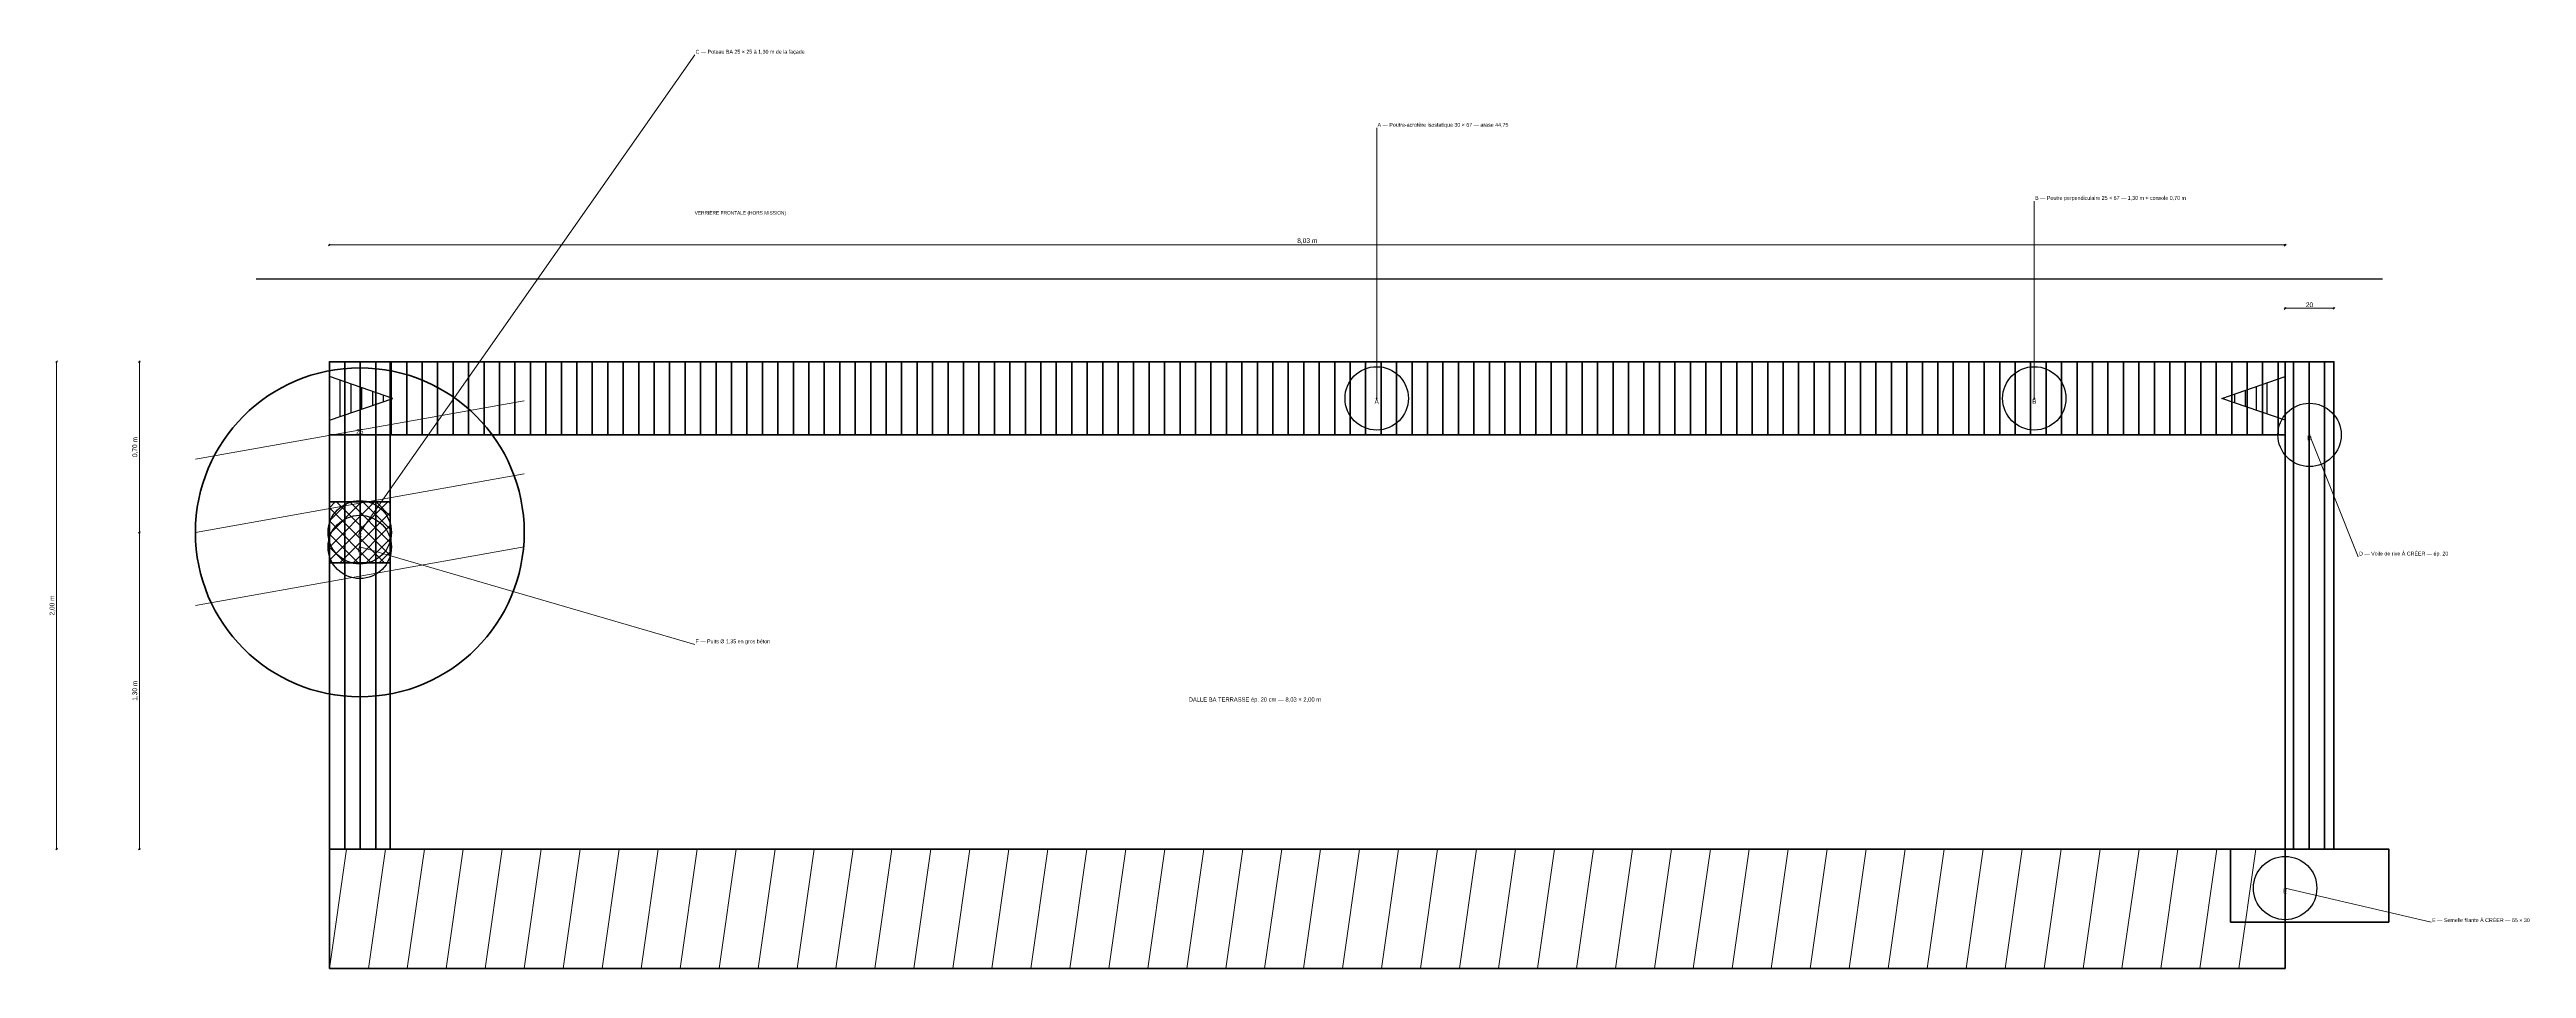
# Model space of a CAD drawing. Header units: centimetres. Extents: x -115 to 902, y -49 to 328.
import ezdxf

# ---------------------------------------------------------------- set-up
doc = ezdxf.new("R2010")
doc.units = ezdxf.units.CM
for name, color, linetype, lineweight in [('STR_COFFRAGE_BA', 6, 'CONTINUOUS', 50), ('STR_COTATIONS_TEXTES', 7, 'CONTINUOUS', 25), ('STR_EXISTANT', 7, 'CONTINUOUS', 18)]:
    doc.layers.add(name, color=color, linetype=linetype, lineweight=lineweight)

msp = doc.modelspace()

# ---------------------------------------------------------------- hatches: boundary and pattern name
at = {"layer": 'STR_COFFRAGE_BA'}
h = msp.add_hatch(dxfattribs=at)
h.set_pattern_fill('ANSI31', scale=2, angle=45)
h.paths.add_polyline_path([(0, 170), (803, 170), (803, 200), (0, 200)])
h = msp.add_hatch(dxfattribs=at)
h.set_pattern_fill('ANSI31', scale=2, angle=45)
h.paths.add_polyline_path([(0, 0), (25, 0), (25, 200), (0, 200)])
h = msp.add_hatch(dxfattribs=at)
h.set_pattern_fill('ANSI31', scale=2, angle=45)
h.paths.add_polyline_path([(803, 0), (823, 0), (823, 200), (803, 200)])
h = msp.add_hatch(dxfattribs=at)
h.set_pattern_fill('ANSI37', scale=1.2)
h.paths.add_polyline_path([(0, 117.5), (25, 117.5), (25, 142.5), (0, 142.5)])
at = {"layer": 'STR_COTATIONS_TEXTES'}
h = msp.add_hatch(dxfattribs=at)
h.set_pattern_fill('ANSI31', scale=1.4, angle=45)
h.paths.add_polyline_path([(0, 176), (26, 185), (0, 194)])
h = msp.add_hatch(dxfattribs=at)
h.set_pattern_fill('ANSI31', scale=1.4, angle=45)
h.paths.add_polyline_path([(803, 176), (777, 185), (803, 194)])

# ---------------------------------------------------------------- linework, layer by layer
at = {"layer": 'STR_COFFRAGE_BA', "lineweight": 13}
for p, q in [((-55, 160), (80, 184)), ((-55, 130), (80, 154)), ((-55, 100), (80, 124))]:
    msp.add_line(p, q, dxfattribs=at)
at = {"layer": 'STR_COFFRAGE_BA', "lineweight": 50}
msp.add_line((780.5, -30), (845.5, -30), dxfattribs=at)
for points in [[(0, 0), (803, 0), (803, 200), (0, 200), (0, 0)], [(0, 170), (803, 170), (803, 200), (0, 200), (0, 170)], [(0, 0), (25, 0), (25, 200), (0, 200), (0, 0)], [(803, 0), (823, 0), (823, 200), (803, 200), (803, 0)], [(0, 117.5), (25, 117.5), (25, 142.5), (0, 142.5), (0, 117.5)]]:
    msp.add_lwpolyline(points, dxfattribs=at)
at = {"layer": 'STR_COFFRAGE_BA', "lineweight": 35}
msp.add_lwpolyline([(780.5, -30), (845.5, -30), (845.5, 0), (780.5, 0), (780.5, -30)], dxfattribs=at)
at = {"layer": 'STR_COFFRAGE_BA', "lineweight": 50}
msp.add_circle((12.5, 130), 67.5, dxfattribs=at)
at = {"layer": 'STR_COTATIONS_TEXTES', "lineweight": 18}
for p, q in [((12.5, 130), (150, 326)), ((430, 185), (430, 296)), ((700, 185), (700, 266)), ((0, 248), (803, 248)), ((803, 222), (823, 222)), ((-112, 0), (-112, 200)), ((-78, 130), (-78, 200)), ((0, 170), (25, 170)), ((813, 170), (833, 120)), ((-78, 0), (-78, 130)), ((12.5, 124), (150, 84)), ((803, -16), (863, -30))]:
    msp.add_line(p, q, dxfattribs=at)
at = {"layer": 'STR_COTATIONS_TEXTES', "lineweight": 25}
for p, q in [((-0.35, 247.65), (0.35, 248.35)), ((0, 247.7), (0, 248.3)), ((802.65, 247.65), (803.35, 248.35)), ((803, 247.7), (803, 248.3)), ((-30, 234), (843, 234)), ((802.65, 221.65), (803.35, 222.35)), ((803, 221.7), (803, 222.3)), ((822.65, 221.65), (823.35, 222.35)), ((823, 221.7), (823, 222.3)), ((-112.35, 199.65), (-111.65, 200.35)), ((-112.3, 200), (-111.7, 200)), ((-78.35, 199.65), (-77.65, 200.35)), ((-78.3, 200), (-77.7, 200)), ((-0.35, 169.65), (0.35, 170.35)), ((0, 169.7), (0, 170.3)), ((24.65, 169.65), (25.35, 170.35)), ((25, 169.7), (25, 170.3)), ((-78.35, 129.65), (-77.65, 130.35)), ((-78.35, 129.65), (-77.65, 130.35)), ((-78.3, 130), (-77.7, 130)), ((-78.3, 130), (-77.7, 130)), ((-112.35, -0.35), (-111.65, 0.35)), ((-112.3, 0), (-111.7, 0)), ((-78.35, -0.35), (-77.65, 0.35)), ((-78.3, 0), (-77.7, 0))]:
    msp.add_line(p, q, dxfattribs=at)
for points in [[(0, 176), (26, 185), (0, 194), (0, 176)], [(803, 176), (777, 185), (803, 194), (803, 176)]]:
    msp.add_lwpolyline(points, dxfattribs=at)
for centre in [(430, 185), (700, 185), (813, 170), (12.5, 130), (12.5, 124), (803, -16)]:
    msp.add_circle(centre, 13, dxfattribs=at)
at = {"layer": 'STR_COTATIONS_TEXTES', "lineweight": 18}
for centre in [(430, 185), (700, 185), (813, 170), (12.5, 130), (12.5, 124), (803, -16)]:
    msp.add_circle(centre, 0.18, dxfattribs=at)
at = {"layer": 'STR_EXISTANT', "lineweight": 13}
for p, q in [((0, -49), (7, 0)), ((16, -49), (23, 0)), ((32, -49), (39, 0)), ((48, -49), (55, 0)), ((64, -49), (71, 0)), ((80, -49), (87, 0)), ((96, -49), (103, 0)), ((112, -49), (119, 0)), ((128, -49), (135, 0)), ((144, -49), (151, 0)), ((160, -49), (167, 0)), ((176, -49), (183, 0)), ((192, -49), (199, 0)), ((208, -49), (215, 0)), ((224, -49), (231, 0)), ((240, -49), (247, 0)), ((256, -49), (263, 0)), ((272, -49), (279, 0)), ((288, -49), (295, 0)), ((304, -49), (311, 0)), ((320, -49), (327, 0)), ((336, -49), (343, 0)), ((352, -49), (359, 0)), ((368, -49), (375, 0)), ((384, -49), (391, 0)), ((400, -49), (407, 0)), ((416, -49), (423, 0)), ((432, -49), (439, 0)), ((448, -49), (455, 0)), ((464, -49), (471, 0)), ((480, -49), (487, 0)), ((496, -49), (503, 0)), ((512, -49), (519, 0)), ((528, -49), (535, 0)), ((544, -49), (551, 0)), ((560, -49), (567, 0)), ((576, -49), (583, 0)), ((592, -49), (599, 0)), ((608, -49), (615, 0)), ((624, -49), (631, 0)), ((640, -49), (647, 0)), ((656, -49), (663, 0)), ((672, -49), (679, 0)), ((688, -49), (695, 0)), ((704, -49), (711, 0)), ((720, -49), (727, 0)), ((736, -49), (743, 0)), ((752, -49), (759, 0)), ((768, -49), (775, 0)), ((784, -49), (791, 0))]:
    msp.add_line(p, q, dxfattribs=at)
at = {"layer": 'STR_EXISTANT', "lineweight": 35}
msp.add_lwpolyline([(0, -49), (803, -49), (803, 0), (0, 0), (0, -49)], dxfattribs=at)

# ---------------------------------------------------------------- texts
at = {"layer": 'STR_COTATIONS_TEXTES'}
for s, insert, char_height, attachment_point in [('C — Poteau BA 25 × 25 à 1,30 m de la façade', (150.35, 326), 1.575, 7), ('A — Poutre-acrotère isostatique 30 × 67 — arase 44,75', (430.35, 296), 1.575, 7), ('B — Poutre perpendiculaire 25 × 67 — 1,30 m + console 0,70 m', (700.35, 266), 1.575, 7), ('VERRIÈRE FRONTALE (HORS MISSION)', (150, 260), 1.425, 7), ('8,03 m', (401.5, 248.42), 1.95, 8), ('20', (813, 222.42), 1.95, 8), ('A', (430, 182.8), 1.88, 8), ('B', (700, 182.8), 1.88, 8), ('25', (12.5, 170.42), 1.95, 8), ('D', (813, 167.8), 1.88, 8), ('C', (12.5, 127.8), 1.88, 8), ('F', (12.5, 121.8), 1.88, 8), ('D — Voile de rive À CRÉER — ép. 20', (833.35, 120), 1.575, 7), ('F — Puits Ø 1,35 en gros béton', (150.35, 84), 1.575, 7), ('DALLE BA TERRASSE ép. 20 cm — 8,03 × 2,00 m', (380, 60), 1.725, 8), ('E', (803, -18.2), 1.88, 8), ('E — Semelle filante À CRÉER — 65 × 30', (863.35, -30), 1.575, 7)]:
    msp.add_mtext(s, dxfattribs=dict(at, insert=insert, char_height=char_height, attachment_point=attachment_point))
at = {"layer": 'STR_COTATIONS_TEXTES', "char_height": 1.95, "attachment_point": 8, "rotation": 90}
for s, insert in [('0,70 m', (-78.55, 165)), ('2,00 m', (-112.55, 100)), ('1,30 m', (-78.55, 65))]:
    msp.add_mtext(s, dxfattribs=dict(at, insert=insert))

doc.saveas('drawing.dxf')
